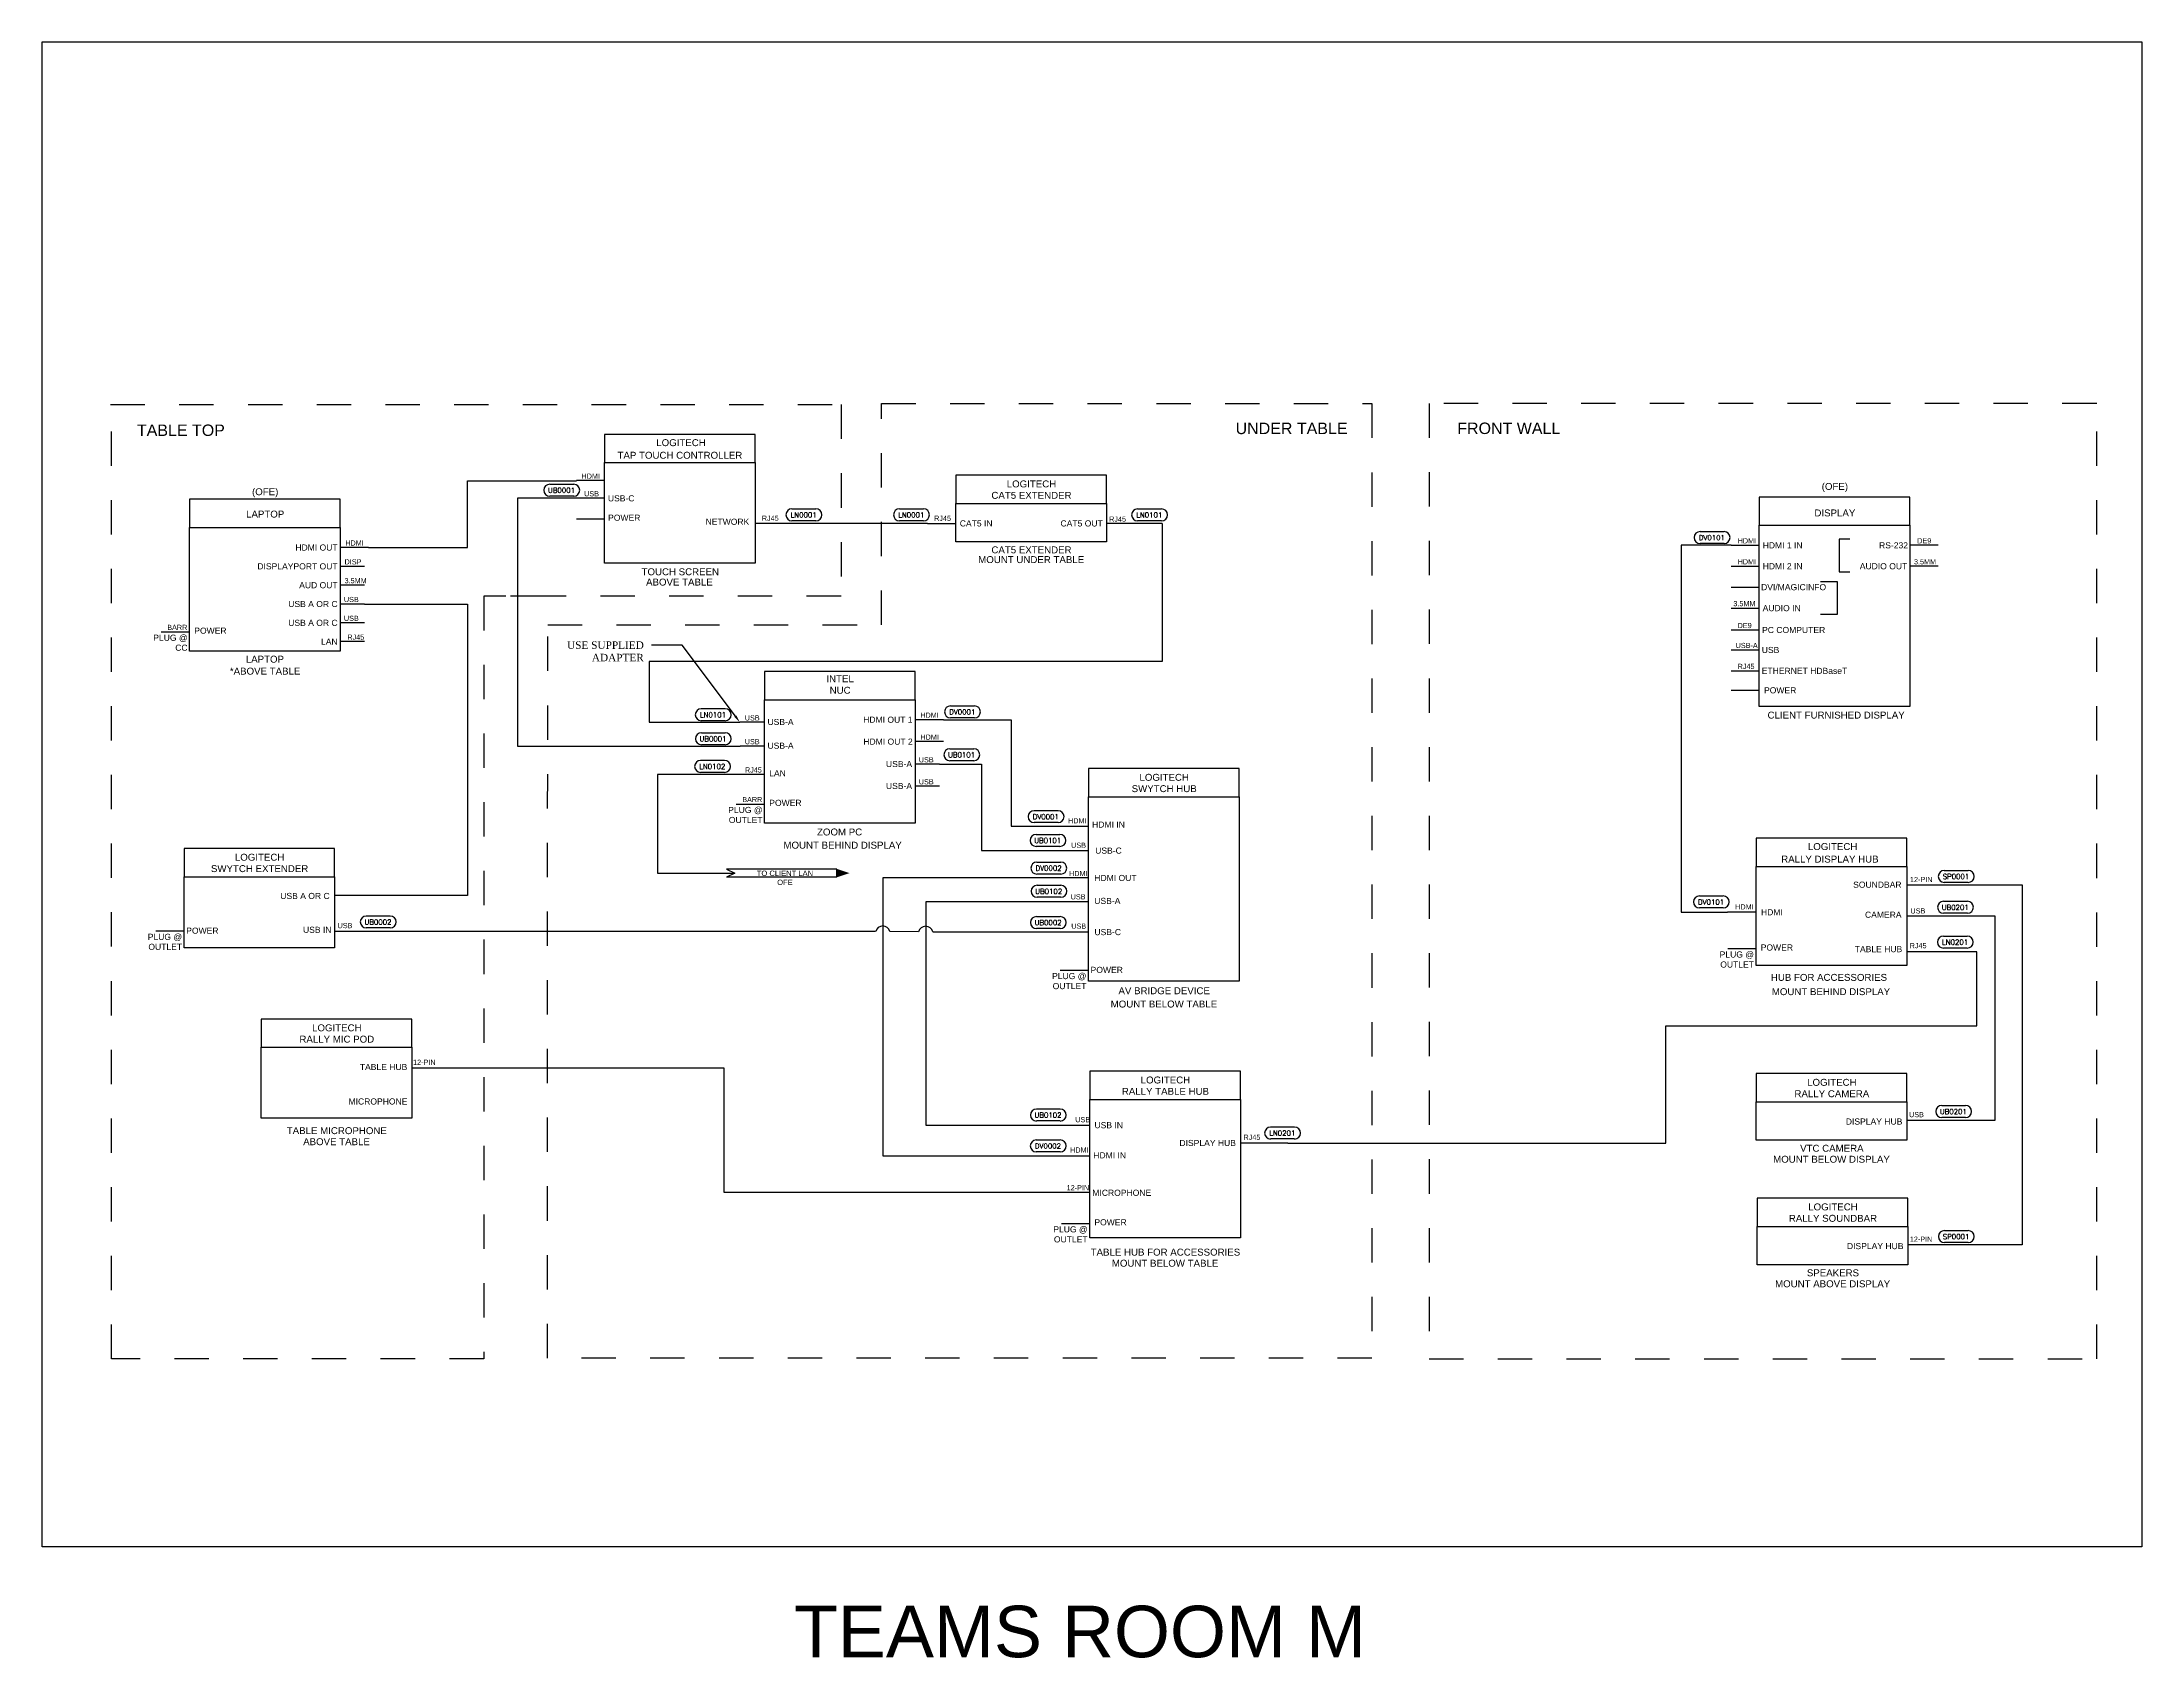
# Model space of a CAD drawing. Header units: inches. Extents: x 8 to 214, y -1 to 40.
# Drawn here: x 183.34 to 213.9, y -0.38 to 23.14 of the extents above; entities that cross this region are included whole.
import ezdxf
from ezdxf import colors
from ezdxf.entities.mleader import LeaderData, LeaderLine
from ezdxf.enums import TextEntityAlignment as Align
from ezdxf.math import Vec2, Vec3

# ---------------------------------------------------------------- set-up
doc = ezdxf.new("R2010")
doc.units = ezdxf.units.IN
doc.header["$MEASUREMENT"] = 0
doc.linetypes.add('1DASH', pattern=[1, 0.5, -0.5])
for name, color, linetype in [('AV-1-DASH', 3, '1DASH'), ('AV-CABLE-AUDIO', 4, 'Continuous'), ('AV-CABLE-CNTRL', 2, 'Continuous'), ('AV-CABLE-VIDEO', 6, 'Continuous'), ('AV-CBL-AUDIO', 4, 'Continuous'), ('AV-DEVICE', 4, 'Continuous'), ('AV-NOTE', 1, 'Continuous'), ('AV-TEXT', 2, 'Continuous')]:
    doc.layers.add(name, color=color, linetype=linetype)
doc.layers.add('AV-VPRT', color=9, linetype='Continuous', plot=False)
doc.styles.add('AVCON', font='BOOKOS.TTF')
doc.styles.add('PDF Arial', font='arial.ttf')
doc.styles.get("Standard").update_dxf_attribs({"font": 'simplex.shx'})
doc.styles.add('WL-BASE', font='arial.ttf')

msp = doc.modelspace()

# ---------------------------------------------------------------- texts
at = {"style": 'WL-BASE'}
for s, height, p in [('TABLE TOP', 0.1665, (184.723, 17.485)), ('UNDER TABLE', 0.16652, (200.708, 17.512)), ('FRONT WALL', 0.1665, (203.933, 17.513))]:
    msp.add_text(s, height=height, dxfattribs=at).set_placement(p, align=Align.MIDDLE_LEFT)
for s, height, p in [('TAP TOUCH CONTROLLER', 0.10083, (193.531, 17.121)), ('LOGITECH', 0.1008, (192.999, 17.304)), ('TOUCH SCREEN', 0.10083, (193.192, 15.425)), ('ZOOM PC', 0.1008, (195.275, 11.638)), ('LOGITECH', 0.1008, (209.754, 11.426)), ('RALLY DISPLAY HUB', 0.10083, (210.063, 11.243)), ('HUB FOR ACCESSORIES', 0.10083, (210.186, 9.522))]:
    msp.add_text(s, height=height, dxfattribs=at).set_placement(p, align=Align.MIDDLE_RIGHT)
for s, height, p in [('CAT5 EXTENDER', 0.10083, (197.738, 15.744)), ('AV BRIDGE DEVICE', 0.10083, (199.669, 9.327)), ('TABLE MICROPHONE', 0.10083, (187.631, 7.291)), ('VTC CAMERA', 0.1008, (209.383, 7.035)), ('TABLE HUB FOR ACCESSORIES', 0.10083, (199.687, 5.523)), ('SPEAKERS', 0.1008, (209.399, 5.222)), ('TEAMS ROOM M', 0.75, (198.443, 0.002))]:
    msp.add_text(s, height=height, dxfattribs=at).set_placement(p, align=Align.MIDDLE_CENTER)
at = {"color": 1, "style": 'WL-BASE'}
for s, height, p in [('ABOVE TABLE', 0.10083, (192.616, 15.275)), ('LAPTOP', 0.1008, (186.585, 14.153)), ('*ABOVE TABLE', 0.10083, (186.588, 13.979)), ('MOUNT BELOW TABLE', 0.10083, (199.665, 9.134)), ('ABOVE TABLE', 0.10083, (187.627, 7.13)), ('MOUNT BELOW DISPLAY', 0.10083, (209.378, 6.875)), ('MOUNT BELOW TABLE', 0.10083, (199.682, 5.362)), ('MOUNT ABOVE DISPLAY', 0.10083, (209.394, 5.062))]:
    msp.add_text(s, height=height, dxfattribs=at).set_placement(p, align=Align.MIDDLE_CENTER)
msp.add_text('CLIENT FURNISHED DISPLAY', height=0.10083, dxfattribs=at).set_placement((210.443, 13.339), align=Align.MIDDLE_RIGHT)
at = {"attachment_point": 2, "style": 'WL-BASE'}
for s, heights, insert, char_height in [('CAT5 EXTENDER', [0], (197.738, 16.588), 0.10083), ('LOGITECH', [0], (197.738, 16.754), 0.1008), ('INTEL\\PNUC', [0.445], (194.954, 13.919), 0.1008), ('SWYTCH HUB', [0], (199.669, 12.319), 0.1008), ('LOGITECH', [0], (199.669, 12.484), 0.1008), ('LOGITECH', [0], (186.508, 11.321), 0.1008), ('SWYTCH EXTENDER', [0], (186.508, 11.155), 0.10083), ('RALLY MIC POD', [0], (187.631, 8.673), 0.10083), ('LOGITECH', [0], (187.631, 8.838), 0.1008), ('LOGITECH', [0], (199.687, 8.079), 0.1008), ('LOGITECH', [0], (209.383, 8.045), 0.1008), ('RALLY TABLE HUB', [0], (199.687, 7.914), 0.10083), ('RALLY CAMERA', [0], (209.383, 7.879), 0.10083), ('LOGITECH', [0], (209.399, 6.232), 0.1008), ('RALLY SOUNDBAR', [0], (209.399, 6.066), 0.10083)]:
    msp.add_mtext_dynamic_manual_height_columns(s, width=3.03705, gutter_width=1, heights=heights, dxfattribs=dict(at, insert=insert, char_height=char_height))
at = {"color": 1, "attachment_point": 2, "style": 'WL-BASE'}
for s, heights, insert, char_height in [('(OFE)', [0], (209.427, 16.718), 0.1008), ('LAPTOP', [0.114], (186.589, 16.315), 0.1008), ('\\pxqr;DISPLAY', [0], (208.206, 16.332), 0.10083)]:
    msp.add_mtext_dynamic_manual_height_columns(s, width=3.03705, gutter_width=1, heights=heights, dxfattribs=dict(at, insert=insert, char_height=char_height))
at = {"layer": 'AV-CABLE-AUDIO', "color": 2, "style": 'WL-BASE'}
for s, height, p in [('USB-C', 0.089, (191.962, 16.494)), ('USB-C', 0.089, (199.052, 11.367)), ('SOUNDBAR', 0.089, (210.397, 10.871)), ('USB-A', 0.089, (199.032, 10.635)), ('CAMERA', 0.089, (210.397, 10.434)), ('USB IN', 0.089, (187.554, 10.214)), ('USB-C', 0.089, (199.041, 10.181)), ('TABLE HUB', 0.089, (210.407, 9.933)), ('TABLE HUB', 0.089, (188.657, 8.218)), ('MICROPHONE', 0.089, (188.658, 7.716)), ('USB IN', 0.089, (199.069, 7.371)), ('DISPLAY HUB', 0.08905, (210.409, 7.424)), ('DISPLAY HUB', 0.08905, (200.713, 7.112)), ('MICROPHONE', 0.089, (199.48, 6.387)), ('DISPLAY HUB', 0.08905, (210.425, 5.611))]:
    msp.add_text(s, height=height, dxfattribs=at).set_placement(p, align=Align.MIDDLE_RIGHT)
at = {"layer": 'AV-CABLE-AUDIO', "color": 1, "style": 'WL-BASE'}
for s, p in [('POWER', (192.048, 16.212)), ('PLUG @', (185.46, 14.465)), ('CC', (185.46, 14.32)), ('POWER', (186.027, 14.568)), ('POWER', (208.866, 13.7)), ('PLUG @', (193.825, 11.959)), ('POWER', (194.393, 12.062)), ('OUTLET', (193.825, 11.813)), ('PLUG @', (185.38, 10.112)), ('POWER', (185.91, 10.202)), ('OUTLET', (185.38, 9.966)), ('PLUG @', (208.25, 9.855)), ('POWER', (208.818, 9.957)), ('PLUG @', (198.537, 9.541)), ('POWER', (199.068, 9.631)), ('OUTLET', (208.25, 9.709)), ('OUTLET', (198.537, 9.395)), ('PLUG @', (198.555, 5.855)), ('POWER', (199.123, 5.958)), ('OUTLET', (198.555, 5.709))]:
    msp.add_text(s, height=0.089, dxfattribs=at).set_placement(p, align=Align.MIDDLE_RIGHT)
at = {"layer": 'AV-CABLE-AUDIO', "color": 2, "style": 'WL-BASE'}
for s, p in [('RJ45', (193.815, 16.167)), ('RJ45', (196.322, 16.166)), ('RJ45', (198.868, 16.154)), ('USB', (210.527, 10.452)), ('USB', (210.506, 7.487))]:
    msp.add_text(s, height=0.0753, dxfattribs=at).set_placement(p)
at = {"layer": 'AV-CABLE-AUDIO', "style": 'WL-BASE'}
for p in [(210.578, 15.533), (207.95, 14.924)]:
    msp.add_text('3.5MM', height=0.0753, dxfattribs=at).set_placement(p)
for s, p in [('AUDIO OUT', (210.48, 15.506)), ('AUDIO IN', (208.929, 14.896))]:
    msp.add_text(s, height=0.089, dxfattribs=at).set_placement(p, align=Align.MIDDLE_RIGHT)
at = {"layer": 'AV-CABLE-AUDIO', "color": 1, "style": 'WL-BASE'}
for p in [(185.164, 14.578), (193.53, 12.072)]:
    msp.add_text('BARR', height=0.0753, dxfattribs=at).set_placement(p)
at = {"layer": 'AV-CABLE-AUDIO', "color": 6, "style": 'WL-BASE'}
msp.add_text('HDMI', height=0.089, dxfattribs=at).set_placement((208.67, 10.47), align=Align.MIDDLE_RIGHT)
at = {"layer": 'AV-CABLE-CNTRL', "style": 'WL-BASE'}
for s, p in [('USB', (191.229, 16.523)), ('USB', (187.734, 14.984)), ('USB', (187.734, 14.71)), ('DE9', (208.012, 14.605)), ('RJ45', (187.785, 14.436)), ('USB-A', (207.983, 14.315)), ('RJ45', (208.012, 14.01)), ('USB', (193.567, 13.261)), ('USB', (193.567, 12.915)), ('RJ45', (193.569, 12.503)), ('USB', (196.099, 12.651)), ('USB', (196.099, 12.331)), ('USB', (198.315, 11.408)), ('USB', (198.308, 10.657)), ('12-PIN', (210.52, 10.909)), ('USB', (187.642, 10.238)), ('USB', (198.317, 10.23)), ('RJ45', (210.515, 9.946)), ('12-PIN', (188.741, 8.249)), ('USB', (198.375, 7.413)), ('RJ45', (200.823, 7.157)), ('12-PIN', (198.25, 6.423)), ('12-PIN', (210.518, 5.674))]:
    msp.add_text(s, height=0.0753, dxfattribs=at).set_placement(p)
for s, p in [('NETWORK', (192.997, 16.153)), ('CAT5 IN', (196.695, 16.129))]:
    msp.add_text(s, height=0.089, dxfattribs=at).set_placement(p, align=Align.MIDDLE_LEFT)
for s, height, p in [('CAT5 OUT', 0.089, (198.775, 16.129)), ('USB A OR C', 0.089, (187.643, 14.956)), ('USB A OR C', 0.089, (187.643, 14.682)), ('LAN', 0.089, (187.643, 14.408)), ('PC COMPUTER', 0.08905, (209.287, 14.578)), ('USB', 0.089, (208.619, 14.287)), ('ETHERNET HDBaseT', 0.08905, (209.607, 13.983)), ('USB-A', 0.089, (194.277, 13.239)), ('USB-A', 0.089, (194.277, 12.894)), ('LAN', 0.089, (194.164, 12.493)), ('USB-A', 0.089, (196.001, 12.627)), ('USB-A', 0.089, (196.001, 12.308)), ('USB A OR C', 0.089, (187.527, 10.707))]:
    msp.add_text(s, height=height, dxfattribs=at).set_placement(p, align=Align.MIDDLE_RIGHT)
at = {"layer": 'AV-CABLE-CNTRL', "insert": (192.942, 10.865), "char_height": 0.07878, "width": 2.41828, "attachment_point": 7, "style": 'PDF Arial'}
msp.add_mtext('\\pxqc;TO CLIENT LAN\\POFE ', dxfattribs=at)
at = {"layer": 'AV-CABLE-VIDEO', "style": 'WL-BASE'}
for p in [(191.191, 16.779), (187.754, 15.806), (196.12, 13.3), (196.122, 12.981), (207.976, 10.51)]:
    msp.add_text('HDMI', height=0.0753, dxfattribs=at).set_placement(p)
at = {"layer": 'AV-CABLE-VIDEO', "color": 6, "style": 'WL-BASE'}
for p in [(208.012, 15.838), (208.012, 15.533), (198.27, 11.763), (198.285, 10.995), (198.3, 6.972)]:
    msp.add_text('HDMI', height=0.0753, dxfattribs=at).set_placement(p)
at = {"layer": 'AV-CABLE-VIDEO', "color": 2, "style": 'WL-BASE'}
msp.add_text('DE9', height=0.0753, dxfattribs=at).set_placement((210.625, 15.838))
at = {"layer": 'AV-CABLE-VIDEO', "style": 'WL-BASE'}
for s, p in [('HDMI OUT', (187.643, 15.778)), ('HDMI OUT 1', (196.008, 13.272)), ('HDMI OUT 2', (196.01, 12.953))]:
    msp.add_text(s, height=0.089, dxfattribs=at).set_placement(p, align=Align.MIDDLE_RIGHT)
at = {"layer": 'AV-CABLE-VIDEO', "color": 114, "true_color": 0x139b48, "style": 'WL-BASE'}
msp.add_text('DISP', height=0.0753, dxfattribs=at).set_placement((187.744, 15.532))
at = {"layer": 'AV-CABLE-VIDEO', "color": 6, "style": 'WL-BASE'}
for s, height, p in [('HDMI 1 IN', 0.089, (208.957, 15.81)), ('HDMI 2 IN', 0.089, (208.957, 15.506)), ('DVI/MAGICINFO', 0.08905, (209.3, 15.201)), ('HDMI IN', 0.089, (199.097, 11.746)), ('HDMI OUT', 0.089, (199.267, 10.969)), ('HDMI IN', 0.089, (199.114, 6.932))]:
    msp.add_text(s, height=height, dxfattribs=at).set_placement(p, align=Align.MIDDLE_RIGHT)
at = {"layer": 'AV-CABLE-VIDEO', "color": 2, "style": 'WL-BASE'}
msp.add_text('RS-232', height=0.089, dxfattribs=at).set_placement((210.491, 15.81), align=Align.MIDDLE_RIGHT)
at = {"layer": 'AV-CABLE-VIDEO', "color": 114, "true_color": 0x139b48, "style": 'WL-BASE'}
msp.add_text('DISPLAYPORT OUT', height=0.08905, dxfattribs=at).set_placement((187.643, 15.504), align=Align.MIDDLE_RIGHT)
at = {"layer": 'AV-CBL-AUDIO', "style": 'WL-BASE'}
msp.add_text('3.5MM', height=0.0753, dxfattribs=at).set_placement((187.744, 15.258))
msp.add_text('AUD OUT', height=0.089, dxfattribs=at).set_placement((187.643, 15.23), align=Align.MIDDLE_RIGHT)
at = {"layer": 'AV-NOTE', "style": 'WL-BASE'}
msp.add_text('MOUNT UNDER TABLE', height=0.10083, dxfattribs=at).set_placement((197.734, 15.602), align=Align.MIDDLE_CENTER)
for p in [(195.851, 11.446), (210.231, 9.314)]:
    msp.add_text('MOUNT BEHIND DISPLAY', height=0.10083, dxfattribs=at).set_placement(p, align=Align.MIDDLE_RIGHT)
at = {"layer": 'AV-NOTE', "color": 1, "insert": (186.589, 16.64), "char_height": 0.1008, "attachment_point": 2, "style": 'WL-BASE'}
msp.add_mtext_dynamic_manual_height_columns('(OFE)', width=3.03705, gutter_width=1, heights=[0], dxfattribs=at)

# ---------------------------------------------------------------- blocks, each defined once
blk = doc.blocks.new('WIRE_LABEL')
at = {"layer": 'AV-TEXT'}
for p, q in [((-0.137, 0.141), (0.143, 0.141)), ((0.143, 0), (-0.137, 0))]:
    blk.add_line(p, q, dxfattribs=at)
for centre, start, end in [((-0.137, 0.07), 90, 270), ((0.143, 0.07), 270, 90)]:
    blk.add_arc(centre, 0.0703, start, end, dxfattribs=at)
blk.add_attdef('NUMBER', text='', height=0.06, dxfattribs=at).set_placement((0, 0.039), align=Align.CENTER)

# ---------------------------------------------------------------- linework, layer by layer
for points in [[(191.528, 17.014), (193.72, 17.014), (193.72, 17.425), (191.528, 17.425)], [(191.528, 17.014), (193.72, 17.014), (193.72, 15.548), (191.528, 15.548)], [(196.638, 16.42), (198.83, 16.42), (198.83, 16.831), (196.638, 16.831)], [(196.638, 16.42), (198.83, 16.42), (198.83, 15.861), (196.638, 15.861)], [(193.854, 13.563), (196.046, 13.563), (196.046, 13.974), (193.854, 13.974)], [(193.854, 13.563), (196.046, 13.563), (196.046, 11.764), (193.854, 11.764)], [(198.569, 12.15), (200.761, 12.15), (200.761, 12.561), (198.569, 12.561)], [(198.569, 12.15), (200.761, 12.15), (200.761, 9.467), (198.569, 9.467)], [(185.408, 10.986), (187.599, 10.986), (187.599, 11.397), (185.408, 11.397)], [(208.283, 11.136), (210.475, 11.136), (210.475, 11.547), (208.283, 11.547)], [(208.283, 11.136), (210.475, 11.136), (210.475, 9.696), (208.283, 9.696)], [(185.408, 10.986), (187.599, 10.986), (187.599, 9.954), (185.408, 9.954)], [(186.531, 8.504), (188.723, 8.504), (188.723, 8.915), (186.531, 8.915)], [(186.531, 8.504), (188.723, 8.504), (188.723, 7.472), (186.531, 7.472)], [(198.586, 7.745), (200.778, 7.745), (200.778, 8.156), (198.586, 8.156)], [(208.282, 7.711), (210.474, 7.711), (210.474, 8.122), (208.282, 8.122)], [(198.586, 7.745), (200.778, 7.745), (200.778, 5.731), (198.586, 5.731)], [(208.282, 7.711), (210.474, 7.711), (210.474, 7.152), (208.282, 7.152)], [(208.298, 5.897), (210.49, 5.897), (210.49, 6.308), (208.298, 6.308)], [(208.298, 5.897), (210.49, 5.897), (210.49, 5.339), (208.298, 5.339)]]:
    msp.add_lwpolyline(points, close=True)
at = {"color": 1}
for points in [[(208.327, 16.101), (210.519, 16.101), (210.519, 16.512), (208.327, 16.512)], [(185.489, 16.069), (187.681, 16.069), (187.681, 16.48), (185.489, 16.48)], [(185.489, 16.069), (187.681, 16.069), (187.681, 14.27), (185.489, 14.27)], [(208.327, 16.101), (210.519, 16.101), (210.519, 13.462), (208.327, 13.462)]]:
    msp.add_lwpolyline(points, close=True, dxfattribs=at)
at = {"layer": 'AV-1-DASH'}
for points in [[(184.339, 17.858), (194.967, 17.858), (194.967, 15.07), (190.657, 15.07), (190.09, 15.07), (189.769, 15.071), (189.769, 3.969), (184.352, 3.969), (184.352, 17.858)], [(190.7, 14.651), (195.555, 14.651), (195.555, 17.872), (202.692, 17.872), (202.692, 17.872), (202.692, 3.981), (190.695, 3.981), (190.7, 14.504)], [(203.523, 17.874), (203.523, 3.968), (213.236, 3.968), (213.236, 17.874), (203.523, 17.874)]]:
    msp.add_lwpolyline(points, dxfattribs=at)
at = {"layer": 'AV-CABLE-AUDIO', "color": 2}
msp.add_line((191.526, 16.495), (190.258, 16.495), dxfattribs=at)
at = {"layer": 'AV-CABLE-AUDIO', "color": 1}
for p, q in [((191.118, 16.195), (191.529, 16.195)), ((209.643, 15.901), (209.489, 15.901)), ((209.489, 15.901), (209.489, 15.422)), ((209.219, 15.283), (209.458, 15.283)), ((209.458, 15.283), (209.458, 14.804)), ((209.489, 15.422), (209.643, 15.422)), ((209.458, 14.804), (209.219, 14.804)), ((185.078, 14.551), (185.489, 14.551)), ((207.916, 13.7), (208.327, 13.7)), ((193.443, 12.045), (193.854, 12.045)), ((184.998, 10.197), (185.409, 10.197)), ((207.868, 9.94), (208.279, 9.94)), ((198.155, 9.626), (198.566, 9.626)), ((198.173, 5.941), (198.584, 5.941))]:
    msp.add_line(p, q, dxfattribs=at)
at = {"layer": 'AV-CABLE-AUDIO'}
for p, q in [((210.93, 15.506), (210.519, 15.506)), ((207.916, 14.896), (208.327, 14.896))]:
    msp.add_line(p, q, dxfattribs=at)
at = {"layer": 'AV-CABLE-CNTRL'}
for p, q in [((196.227, 16.129), (196.638, 16.129)), ((199.641, 16.129), (198.83, 16.129)), ((188.034, 14.956), (187.681, 14.956)), ((188.034, 14.682), (187.681, 14.682)), ((188.034, 14.408), (187.681, 14.408)), ((207.916, 14.578), (208.327, 14.578)), ((207.916, 14.287), (208.327, 14.287)), ((207.916, 13.983), (208.327, 13.983)), ((193.854, 13.234), (193.5, 13.234)), ((193.854, 12.888), (193.5, 12.888)), ((196.4, 12.624), (196.046, 12.624)), ((193.853, 12.475), (193.499, 12.475)), ((196.4, 12.304), (196.046, 12.304)), ((194.905, 11.099), (193.303, 11.099)), ((193.303, 11.099), (193.423, 11.04)), ((193.423, 11.04), (193.303, 10.981)), ((194.905, 10.982), (194.905, 11.099)), ((194.905, 10.981), (193.303, 10.981)), ((201.467, 7.108), (200.778, 7.108))]:
    msp.add_line(p, q, dxfattribs=at)
at = {"layer": 'AV-CABLE-CNTRL', "color": 1}
msp.add_line((194.905, 10.981), (194.905, 11.099), dxfattribs=at)
at = {"layer": 'AV-CABLE-CNTRL'}
for points in [[(190.258, 16.495), (190.258, 12.886), (193.5, 12.888)], [(199.641, 16.129), (199.641, 14.121), (192.174, 14.121), (192.174, 13.235), (193.495, 13.234)], [(196.227, 16.129), (193.72, 16.129)], [(188.034, 14.956), (189.532, 14.956), (189.532, 10.715), (187.599, 10.715)], [(196.4, 12.624), (197.009, 12.624), (197.009, 11.367), (198.569, 11.367)], [(193.499, 12.475), (192.296, 12.475), (192.296, 11.04), (193.423, 11.04)], [(210.475, 10.87), (212.151, 10.87), (212.151, 5.627), (210.49, 5.627)], [(198.569, 10.623), (196.199, 10.623), (196.199, 7.369), (198.586, 7.369)], [(210.475, 10.416), (211.752, 10.416), (211.752, 7.438), (210.474, 7.438)], [(195.471, 10.191), (187.599, 10.191)], [(196.096, 10.187), (195.677, 10.191)], [(196.301, 10.187), (198.569, 10.187)], [(201.467, 7.108), (206.967, 7.108), (206.967, 8.816), (211.494, 8.816), (211.494, 9.896), (210.475, 9.896)], [(198.586, 6.392), (193.265, 6.392), (193.265, 8.2), (188.723, 8.2)]]:
    msp.add_lwpolyline(points, dxfattribs=at)
for centre in [(195.574, 10.164), (196.199, 10.159)]:
    msp.add_arc(centre, 0.106, 15, 165, dxfattribs=at)
msp.add_solid([(194.905, 11.102), (195.09, 11.04), (194.905, 10.978)], dxfattribs=at)
at = {"layer": 'AV-CABLE-VIDEO'}
for p, q in [((191.528, 16.752), (191.117, 16.752)), ((188.092, 15.778), (187.681, 15.778)), ((196.457, 13.272), (196.046, 13.272)), ((196.459, 12.953), (196.048, 12.953)), ((208.278, 10.47), (207.867, 10.47))]:
    msp.add_line(p, q, dxfattribs=at)
at = {"layer": 'AV-CABLE-VIDEO', "color": 6}
for p, q in [((207.916, 15.81), (208.327, 15.81)), ((207.916, 15.506), (208.327, 15.506)), ((207.916, 15.201), (208.327, 15.201))]:
    msp.add_line(p, q, dxfattribs=at)
at = {"layer": 'AV-CABLE-VIDEO', "color": 2}
msp.add_line((210.93, 15.81), (210.519, 15.81), dxfattribs=at)
at = {"layer": 'AV-CABLE-VIDEO', "color": 114, "true_color": 0x139b48}
msp.add_line((188.034, 15.504), (187.681, 15.504), dxfattribs=at)
at = {"layer": 'AV-CABLE-VIDEO'}
for points in [[(188.092, 15.778), (189.531, 15.778), (189.531, 16.748), (191.117, 16.748)], [(207.916, 15.81), (207.19, 15.81), (207.19, 10.47), (207.867, 10.47)], [(196.457, 13.272), (197.444, 13.272), (197.444, 11.722), (198.569, 11.722)], [(198.569, 10.969), (195.576, 10.969), (195.576, 6.923), (198.586, 6.923)]]:
    msp.add_lwpolyline(points, dxfattribs=at)
at = {"layer": 'AV-CBL-AUDIO'}
msp.add_line((188.034, 15.23), (187.681, 15.23), dxfattribs=at)
at = {"layer": 'AV-VPRT'}
msp.add_lwpolyline([(183.342, 23.136), (213.895, 23.136), (213.895, 1.234), (183.342, 1.234)], close=True, dxfattribs=at)

# ---------------------------------------------------------------- block references
at = {"layer": 'AV-DEVICE', "xscale": 1.241608134679848, "yscale": 1.241608134679848, "zscale": 1.241608134679848}
for p, values in [((190.9, 16.525), {'NUMBER': 'UB0001'}), ((194.423, 16.167), {'NUMBER': 'LN0001'}), ((195.989, 16.167), {'NUMBER': 'LN0001'}), ((199.452, 16.166), {'NUMBER': 'LN0101'}), ((207.637, 15.836), {'NUMBER': 'DV0101'}), ((196.731, 13.299), {'NUMBER': 'DV0001'}), ((193.104, 13.258), {'NUMBER': 'LN0101'}), ((193.105, 12.908), {'NUMBER': 'UB0001'}), ((196.721, 12.675), {'NUMBER': 'UB0101'}), ((193.094, 12.506), {'NUMBER': 'LN0102'}), ((197.947, 11.774), {'NUMBER': 'DV0001'}), ((197.974, 11.428), {'NUMBER': 'UB0101'}), ((197.987, 11.025), {'NUMBER': 'DV0002'}), ((211.189, 10.904), {'NUMBER': 'SP0001'}), ((197.989, 10.688), {'NUMBER': 'UB0102'}), ((207.626, 10.533), {'NUMBER': 'DV0101'}), ((188.23, 10.241), {'NUMBER': 'UB0002'}), ((197.98, 10.233), {'NUMBER': 'UB0002'}), ((211.178, 10.455), {'NUMBER': 'UB0201'}), ((211.176, 9.948), {'NUMBER': 'LN0201'}), ((211.151, 7.483), {'NUMBER': 'UB0201'}), ((197.979, 7.432), {'NUMBER': 'UB0102'}), ((201.387, 7.17), {'NUMBER': 'LN0201'}), ((197.978, 6.982), {'NUMBER': 'DV0002'}), ((211.19, 5.663), {'NUMBER': 'SP0001'})]:
    msp.add_blockref('WIRE_LABEL', p, dxfattribs=at).add_auto_attribs(values)

msp.set_redraw_order([(e.dxf.handle, doc.entitydb.next_handle()) for e in msp.query("TEXT MTEXT ATTDEF DIMENSION ARC_DIMENSION")])  # texts and dimensions are drawn at this point

# ---------------------------------------------------------------- leaders
at = {"layer": 'AV-NOTE'}
ml = msp.add_multileader_mtext('Standard', dxfattribs=at)
ml.set_content('USE SUPPLIED\\PADAPTER', color=256, style='AVCON')
ml.set_leader_properties()
ml.build(insert=Vec2(0, 0))
ml.multileader.update_dxf_attribs({"dogleg_length": 0.36, "arrow_head_size": 0.109})
ctx = ml.context
ctx.base_point, ctx.char_height, ctx.arrow_head_size, ctx.landing_gap_size, ctx.plane_origin = Vec3(190.785, 14.358), 0.10864, 0.109, 0.112, Vec3(192.791, 19.784)
ctx.text_align_type = 2
notes = []
notes.append((ctx, [(1, (1, 1, 0), (192.656, 14.358), (-1, 0), 0.447, [(0, [(193.495, 13.236)], 0, [])])]))
ctx.mtext.insert, ctx.mtext.alignment, ctx.mtext.flow_direction = Vec3(192.098, 14.412), 3, 5
for ctx, leaders in notes:
    for number, flags, end, landing, length, lines in leaders:
        leader = LeaderData()
        leader.index, (leader.has_last_leader_line, leader.has_dogleg_vector, leader.attachment_direction) = number, flags
        leader.last_leader_point, leader.dogleg_vector, leader.dogleg_length = Vec3(end), Vec3(landing), length
        for number, points, colour, breaks in lines:
            line = LeaderLine()
            line.index, line.vertices, line.color, line.breaks = number, Vec3.list(points), colors.encode_raw_color(colour), breaks
            leader.lines.append(line)
        ctx.leaders.append(leader)

doc.saveas('drawing.dxf')
